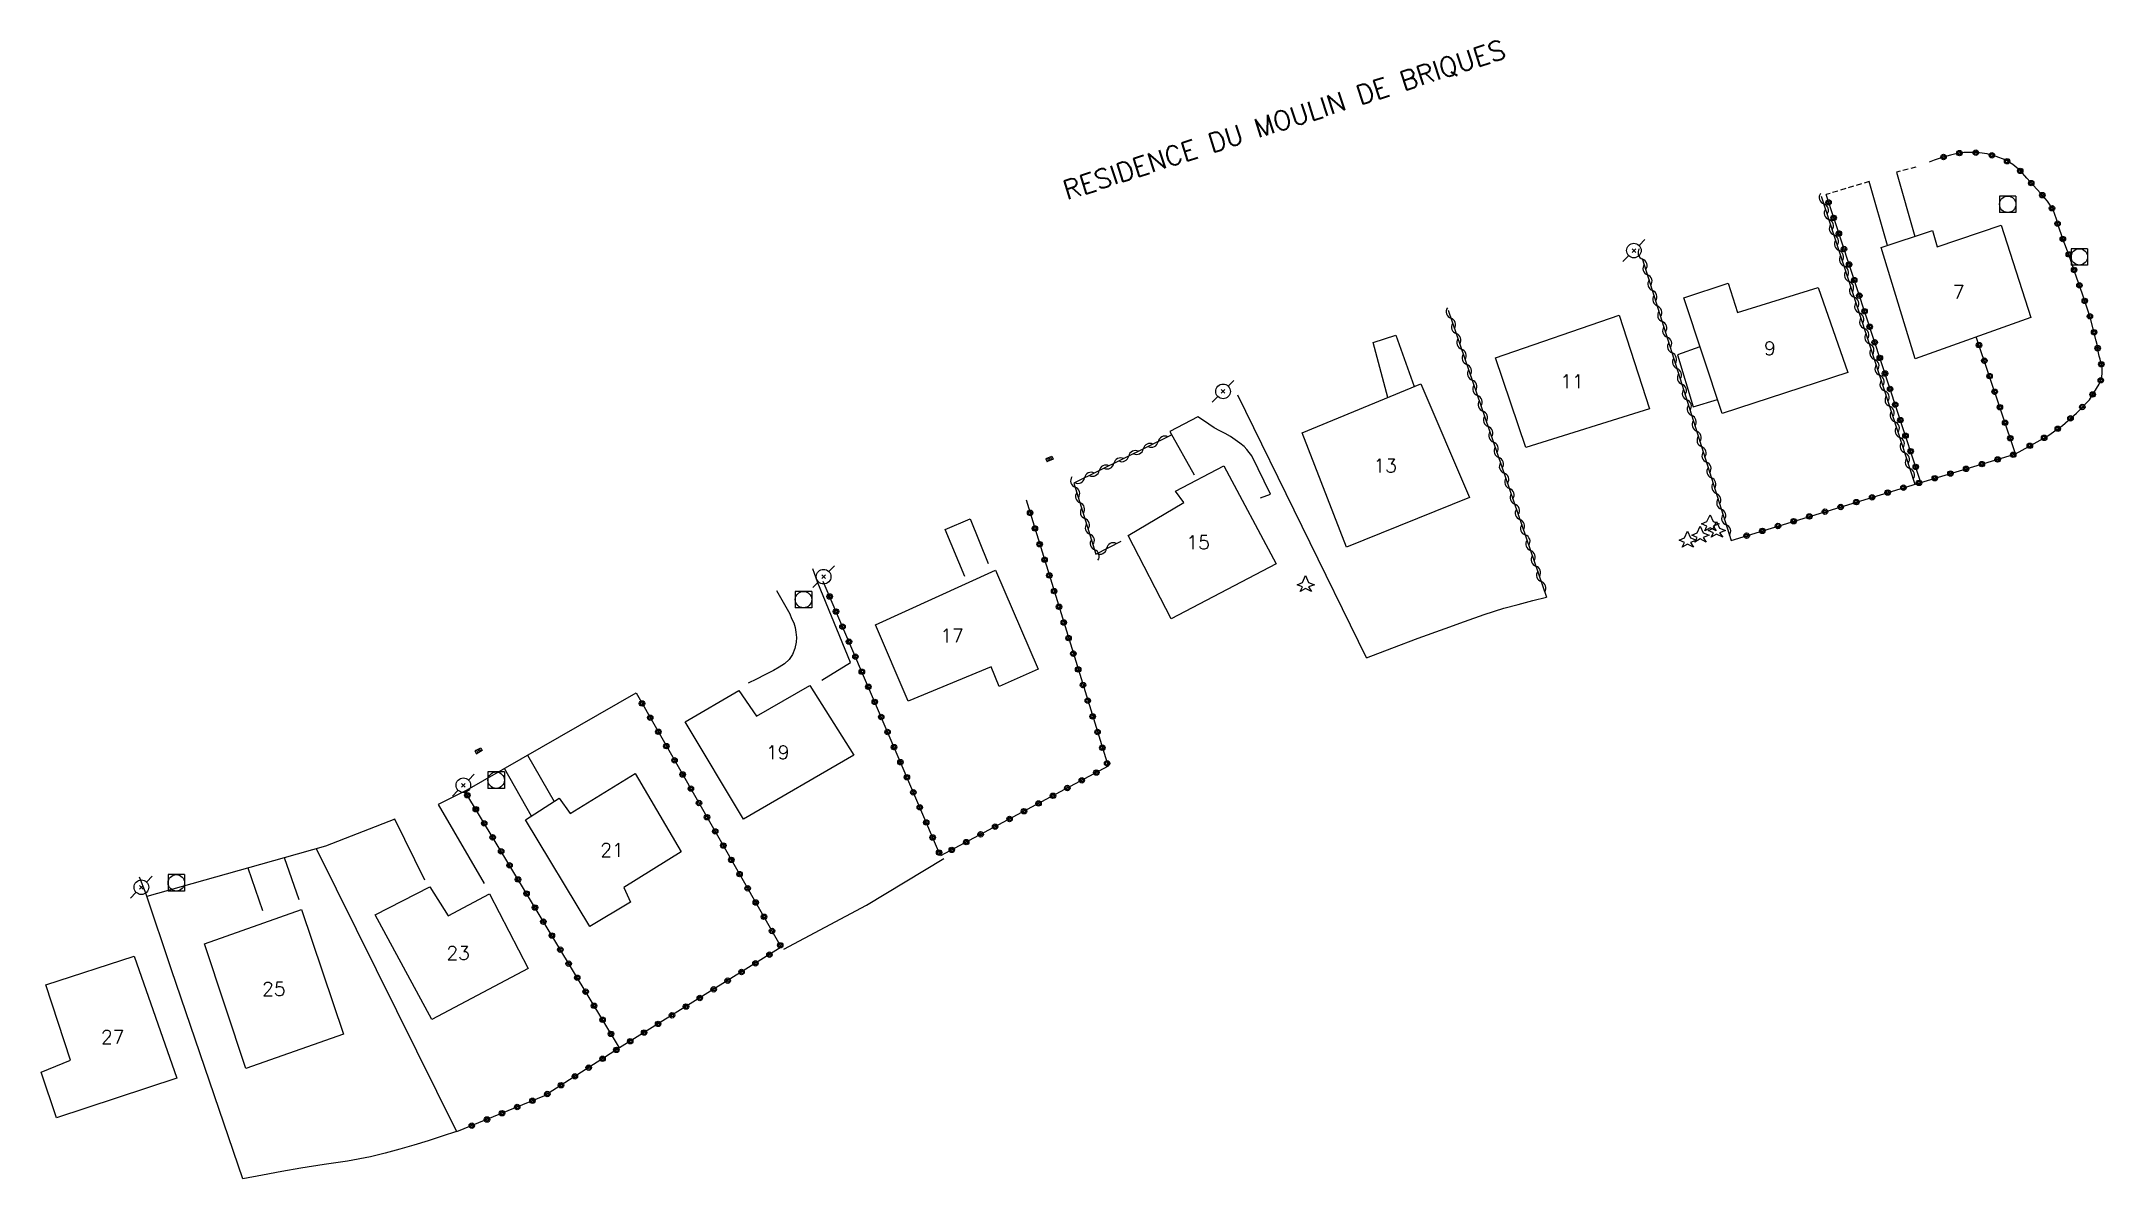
# Model space of a CAD drawing. Header units: millimetres. Extents: x 110176 to 111000, y 124073 to 124837.
# Drawn here: x 110176.2 to 110365, y 124492.2 to 124596.4 of the extents above; entities that cross this region are included whole.
import ezdxf
from ezdxf.enums import TextEntityAlignment as Align

# ---------------------------------------------------------------- set-up
doc = ezdxf.new("R2010")
doc.units = ezdxf.units.MM
doc.linetypes.add('DASHED', pattern=[0.75, 0.5, -0.25])
doc.layers.get('0').update_dxf_attribs({"linetype": 'CONTINUOUS'})
for name, color, linetype in [('W0017', 7, 'CONTINUOUS'), ('W0101', 7, 'CONTINUOUS'), ('W0104', 1, 'CONTINUOUS'), ('W0112', 1, 'DASHED'), ('W0303', 7, 'CONTINUOUS'), ('W0310', 3, 'CONTINUOUS'), ('W0323', 7, 'CONTINUOUS'), ('W0330', 7, 'CONTINUOUS'), ('W0401', 7, 'CONTINUOUS'), ('W0420', 7, 'CONTINUOUS'), ('W0473', 7, 'CONTINUOUS'), ('W0989', 7, 'CONTINUOUS'), ('W0991', 7, 'CONTINUOUS')]:
    doc.layers.add(name, color=color, linetype=linetype)
doc.styles.get("Standard").update_dxf_attribs({"font": 'romans.shx', "width": 0.85})

msp = doc.modelspace()

# ---------------------------------------------------------------- texts
at = {"layer": 'W0989'}
msp.add_text('RESIDENCE DU MOULIN DE BRIQUES', height=1.75, rotation=17.9523, dxfattribs=at).set_placement((110270.03, 124581.85))
at = {"layer": 'W0991'}
for s, p in [('7', (110351.65, 124573.43)), ('9', (110334.38, 124568.28)), ('11', (110316.27, 124565.25)), ('13', (110299.17, 124557.54)), ('15', (110282.05, 124550.5)), ('17', (110259.52, 124541.96)), ('19', (110243.57, 124531.28)), ('21', (110228.4, 124522.33)), ('23', (110214.32, 124512.9)), ('25', (110197.45, 124509.62)), ('27', (110182.7, 124505.21))]:
    msp.add_text(s, height=1.25, dxfattribs=at).set_placement(p, align=Align.MIDDLE_CENTER)

# ---------------------------------------------------------------- blocks, each defined once
blk = doc.blocks.new('T401')
for p, q in [((-0.3, 0.3), (0, 0.3)), ((-0.3, -0.25), (-0.3, 0.3)), ((-0.3, 0.15), (0, 0.15)), ((-0.3, 0), (0, 0)), ((0, 0.3), (0, -0.25)), ((-0.3, -0.15), (0, -0.15)), ((-0.3, -0.25), (-0.3, -0.3)), ((-0.3, -0.3), (0, -0.3)), ((0, -0.3), (0, -0.25))]:
    blk.add_line(p, q)
blk = doc.blocks.new('T420')
for p, q in [((0.75, 0.75), (-0.75, 0.75)), ((-0.75, 0.75), (-0.75, -0.75)), ((0.75, 0.75), (0.75, -0.75)), ((0.75, -0.75), (-0.75, -0.75))]:
    blk.add_line(p, q)
blk.add_ellipse((0, 0), major_axis=(-0.53, 0.53), ratio=1, start_param=3.926991, end_param=10.210176)
blk = doc.blocks.new('T473')
for p, q in [((-0.166667, 0.166667), (0.166667, -0.166667)), ((-0.166667, -0.166667), (0.166667, 0.166667)), ((0.500001, 0.500001), (1.000002, 1.000002)), ((-1.000002, -1.000002), (-0.500001, -0.500001))]:
    blk.add_line(p, q)
blk.add_ellipse((0, 0), major_axis=(0.471405, 0.471405), ratio=1, start_param=5.4977871438, end_param=11.780972451)
blk = doc.blocks.new('T303')
for p, q in [((-0.77, 0), (-0.28, 0.21)), ((-0.28, -0.21), (-0.77, 0)), ((-0.28, 0.21), (0, 0.83)), ((0, 0.83), (0.28, 0.21)), ((0.28, 0.21), (0.83, 0)), ((0.83, 0), (0.28, -0.21)), ((-0.49, -0.63), (-0.28, -0.21)), ((0, -0.35), (-0.49, -0.63)), ((0.56, -0.63), (0, -0.35)), ((0.28, -0.21), (0.56, -0.63))]:
    blk.add_line(p, q)
blk = doc.blocks.new('t323o')
at = {"color": 0, "linetype": 'Continuous'}
for radius in [0.25, 0.15]:
    blk.add_circle((0, 0), radius, dxfattribs=at)
blk = doc.blocks.new('t310o')
at = {"color": 0, "linetype": 'Continuous'}
for centre, start, end in [((-0.5, 0.38), 216.8699, 323.1304), ((0.5, -0.37), 36.8699, 143.1303)]:
    blk.add_arc(centre, 0.625, start, end, dxfattribs=at)

# ---------------------------------------------------------------- linework, layer by layer
at = {"layer": 'W0017'}
for points in [[(110345.13, 124577.7), (110343.47, 124583.55)], [(110345.97, 124584.4), (110347.63, 124578.52)], [(110299.42, 124563.77), (110298.07, 124568.8), (110300.13, 124569.47), (110301.83, 124564.77)], [(110287.77, 124554.57), (110288.67, 124554.93), (110286.97, 124558.43), (110286.73, 124558.73), (110286.5, 124559), (110286.27, 124559.27), (110285.87, 124559.6), (110285.43, 124559.9), (110285, 124560.2), (110284.53, 124560.47), (110284.03, 124560.73), (110283.53, 124561), (110283.03, 124561.33), (110282.53, 124561.67), (110282.03, 124562), (110279.47, 124560.67), (110281.7, 124556.7)], [(110260.7, 124547.37), (110258.9, 124551.67), (110261.17, 124552.67), (110262.83, 124548.57)], [(110247.6, 124537.9), (110250.23, 124539.5), (110247.23, 124546.8), (110246.79, 124548.08)], [(110243.46, 124546.09), (110244.67, 124543.97), (110244.83, 124543.53), (110245.03, 124543.13), (110245.17, 124542.7), (110245.23, 124542.27), (110245.3, 124541.8), (110245.27, 124541.37), (110245.13, 124540.8), (110244.93, 124540.23), (110244.63, 124539.77), (110244.2, 124539.37), (110243.7, 124539.07), (110243.17, 124538.77), (110242.4, 124538.37), (110241.63, 124537.97), (110240.87, 124537.6)], [(110214.93, 124527.73), (110230.6, 124536.73)], [(110220.67, 124531.02), (110223.1, 124526.77)], [(110221.03, 124525.45), (110218.55, 124529.8)], [(110214.93, 124527.73), (110212.5, 124526.5), (110216.7, 124519.27)], [(110208.53, 124525.17), (110202.17, 124522.7), (110198.4, 124521.63), (110185.83, 124518.08)], [(110211.27, 124519.57), (110208.53, 124525.17)], [(110199.77, 124517.77), (110198.43, 124521.63)], [(110195.07, 124520.7), (110196.4, 124516.8)]]:
    msp.add_lwpolyline(points, dxfattribs=at)
at = {"layer": 'W0101'}
for points in [[(110349.7, 124577.57), (110355.55, 124579.55), (110358.25, 124571.1), (110347.67, 124567.32), (110344.57, 124577.5)], [(110344.57, 124577.52), (110349.27, 124579.05), (110349.7, 124577.57)]]:
    msp.add_lwpolyline(points, dxfattribs=at)
for points in [[(110326.5, 124572.9), (110330.57, 124574.25), (110331.4, 124571.55), (110338.8, 124573.85), (110341.52, 124566.07), (110330, 124562.32)], [(110320.57, 124571.3), (110323.37, 124562.73), (110312.03, 124559.2), (110309.27, 124567.4)], [(110302.43, 124565.02), (110306.87, 124554.6), (110295.63, 124550.07), (110291.57, 124560.53)], [(110284.4, 124557.5), (110289.2, 124548.53), (110279.57, 124543.5), (110275.63, 124551.13), (110280.73, 124554.17), (110279.97, 124555.2)], [(110263.5, 124547.95), (110267.4, 124538.9), (110263.83, 124537.3), (110263.1, 124539.1), (110255.5, 124535.97), (110252.53, 124542.97)], [(110240.02, 124536.95), (110241.63, 124534.6), (110246.5, 124537.4), (110250.53, 124531.03), (110240.43, 124525.17), (110235.1, 124534.07)], [(110230.53, 124529.33), (110234.73, 124522.17), (110229.5, 124518.9), (110230.1, 124517.57), (110226.37, 124515.33), (110220.5, 124525.1), (110223.57, 124527.07), (110224.57, 124525.67)], [(110211.92, 124506.83), (110206.73, 124516.4), (110211.73, 124518.97), (110213.4, 124516.3), (110217.2, 124518.33), (110220.73, 124511.5)], [(110203.82, 124505.47), (110194.9, 124502.33), (110191.1, 124513.73), (110199.97, 124516.9)], [(110184.67, 124512.62), (110188.57, 124501.43), (110177.57, 124497.8), (110176.17, 124502), (110178.83, 124503.1), (110176.57, 124510)]]:
    msp.add_lwpolyline(points, close=True, dxfattribs=at)
at = {"layer": 'W0104'}
msp.add_lwpolyline([(110327.98, 124568.4), (110325.92, 124567.67), (110327.35, 124562.92), (110329.58, 124563.6)], dxfattribs=at)
at = {"layer": 'W0112'}
for points in [[(110343.47, 124583.55), (110339.52, 124582.35)], [(110347.75, 124584.87), (110345.97, 124584.4)]]:
    msp.add_lwpolyline(points, dxfattribs=at)
at = {"layer": 'W0310'}
for points in [[(110339.08, 124582.2), (110347.65, 124555.83)], [(110322.7, 124576.5), (110330.82, 124550.68)], [(110304.93, 124571.77), (110313.93, 124545.5)], [(110279.63, 124560.35), (110270.67, 124555.93), (110272.7, 124549.43), (110275, 124550.63)]]:
    msp.add_lwpolyline(points, dxfattribs=at)
at = {"layer": 'W0323'}
for points in [[(110356.87, 124558.62), (110358.35, 124559.45), (110359.82, 124560.27), (110361.17, 124561.22), (110362.45, 124562.35), (110363.62, 124563.57), (110364.5, 124565), (110364.6, 124565.22), (110364.7, 124565.45), (110364.77, 124565.67), (110364.8, 124566), (110364.8, 124566.35), (110364.75, 124566.7), (110364.67, 124566.97), (110364.6, 124567.27), (110364.52, 124567.55), (110364.42, 124568.02), (110364.35, 124568.5), (110364.25, 124568.97), (110363.7, 124571.12), (110363, 124573.22), (110362.27, 124575.32), (110361.77, 124576.77), (110361.22, 124578.2), (110360.72, 124579.65), (110360.6, 124580.1), (110360.45, 124580.52), (110360.3, 124580.95), (110359.8, 124581.75), (110359.15, 124582.47), (110358.5, 124583.17), (110357.9, 124583.87), (110357.3, 124584.52), (110356.62, 124585.1), (110355.9, 124585.52), (110355.1, 124585.85), (110354.27, 124586.07), (110353.57, 124586.17), (110352.85, 124586.22), (110352.12, 124586.2), (110351.52, 124586.12), (110350.92, 124585.97), (110350.35, 124585.82), (110349.87, 124585.67), (110349.42, 124585.5), (110348.95, 124585.32)], [(110348.2, 124556), (110339.52, 124582.35)], [(110356.87, 124558.62), (110353.27, 124569.32)], [(110330.82, 124550.68), (110348.2, 124556), (110356.9, 124558.6)], [(110266.3, 124554.4), (110273.8, 124530), (110258.47, 124521.8), (110247.73, 124546.93)], [(110230.6, 124536.73), (110243.9, 124513.43), (110229.33, 124504.37), (110222.23, 124499.83), (110214.18, 124496.52)], [(110229.08, 124504.22), (110214.93, 124527.73)]]:
    msp.add_lwpolyline(points, dxfattribs=at)
at = {"layer": 'W0330'}
for points in [[(110297.47, 124539.93), (110285.67, 124564)], [(110297.47, 124539.93), (110299.77, 124540.83), (110302.2, 124541.73), (110304.67, 124542.63), (110306.43, 124543.27), (110308.23, 124543.9), (110310.03, 124544.47), (110311.33, 124544.83), (110312.67, 124545.17), (110313.93, 124545.5)], [(110201.33, 124522.47), (110214.17, 124496.57), (110212.87, 124496.13), (110211.57, 124495.7), (110210.27, 124495.3), (110208.97, 124494.93), (110207.63, 124494.57), (110206.3, 124494.23), (110204.2, 124493.83), (110202.07, 124493.53), (110199.93, 124493.2), (110198.17, 124492.9), (110196.4, 124492.57), (110194.63, 124492.23), (110188.1, 124511.37), (110185.73, 124518.37), (110185.16, 124519.86)], [(110244.13, 124513.27), (110251.7, 124517.27), (110258.77, 124521.57)]]:
    msp.add_lwpolyline(points, dxfattribs=at)

# ---------------------------------------------------------------- block references
at = {"layer": 'W0303'}
for p in [(110326.83, 124550.7), (110328, 124551.17), (110328.9, 124552.2), (110329.5, 124551.6), (110291.87, 124546.63)]:
    msp.add_blockref('T303', p, dxfattribs=at)
at = {"layer": 'W0310'}
for p, rotation in [((110339.31, 124581.51), 287.9996901754749), ((110339.77, 124580.08), 287.9996901754749), ((110340.23, 124578.66), 287.9996901754749), ((110340.7, 124577.23), 287.9996901754749), ((110322.72, 124576.44), 287.4534207289969), ((110323.17, 124575.01), 287.4534207289969), ((110341.16, 124575.81), 287.9996901754749), ((110323.62, 124573.58), 287.4534207289969), ((110341.62, 124574.38), 287.9996901754749), ((110324.07, 124572.15), 287.4534207289969), ((110342.09, 124572.95), 287.9996901754749), ((110342.55, 124571.53), 287.9996901754749), ((110305.18, 124571.04), 288.9132671874942), ((110305.67, 124569.62), 288.9132671874942), ((110324.52, 124570.72), 287.4534207289969), ((110324.97, 124569.29), 287.4534207289969), ((110343.01, 124570.1), 287.9996901754749), ((110306.15, 124568.2), 288.9132671874942), ((110325.42, 124567.85), 287.4534207289969), ((110343.48, 124568.67), 287.9996901754749), ((110306.64, 124566.79), 288.9132671874942), ((110325.87, 124566.42), 287.4534207289969), ((110343.94, 124567.25), 287.9996901754749), ((110344.41, 124565.82), 287.9996901754749), ((110307.13, 124565.37), 288.9132671874942), ((110307.61, 124563.95), 288.9132671874942), ((110326.32, 124564.99), 287.4534207289969), ((110326.77, 124563.56), 287.4534207289969), ((110344.87, 124564.39), 287.9996901754749), ((110308.1, 124562.53), 288.9132671874942), ((110327.22, 124562.13), 287.4534207289969), ((110345.33, 124562.97), 287.9996901754749), ((110308.58, 124561.11), 288.9132671874942), ((110327.67, 124560.7), 287.4534207289969), ((110345.8, 124561.54), 287.9996901754749), ((110346.26, 124560.11), 287.9996901754749), ((110275.69, 124558.41), 206.2266487897996), ((110277.03, 124559.07), 206.2266487897996), ((110278.38, 124559.73), 206.2266487897996), ((110309.07, 124559.69), 288.9132671874942), ((110309.56, 124558.27), 288.9132671874942), ((110328.12, 124559.27), 287.4534207289969), ((110346.72, 124558.69), 287.9996901754749), ((110271.65, 124556.42), 206.2266487897996), ((110273, 124557.08), 206.2266487897996), ((110274.34, 124557.74), 206.2266487897996), ((110310.04, 124556.85), 288.9132671874942), ((110328.57, 124557.84), 287.4534207289969), ((110329.02, 124556.41), 287.4534207289969), ((110347.19, 124557.26), 287.9996901754749), ((110270.79, 124555.55), 287.3680769446777), ((110271.24, 124554.12), 287.3680769446777), ((110310.53, 124555.43), 288.9132671874942), ((110329.47, 124554.98), 287.4534207289969), ((110271.68, 124552.68), 287.3680769446777), ((110311.02, 124554.01), 288.9132671874942), ((110311.5, 124552.6), 288.9132671874942), ((110329.92, 124553.54), 287.4534207289969), ((110272.13, 124551.25), 287.3680769446777), ((110311.99, 124551.18), 288.9132671874942), ((110330.37, 124552.11), 287.4534207289969), ((110272.58, 124549.82), 287.3680769446777), ((110273.67, 124549.94), 27.55281157663108), ((110312.47, 124549.76), 288.9132671874942), ((110312.96, 124548.34), 288.9132671874942), ((110313.45, 124546.92), 288.9132671874942)]:
    msp.add_blockref('t310o', p, dxfattribs=dict(at, rotation=rotation))
at = {"layer": 'W0323'}
for p, rotation in [((110350.27, 124585.79), 197.2526521659412), ((110351.73, 124586.15), 187.8759317565031), ((110353.22, 124586.19), 176.0109362857264), ((110354.7, 124585.95), 165.398727714812), ((110356.09, 124585.41), 149.8181472509499), ((110357.29, 124584.52), 139.5163556611717), ((110358.3, 124583.4), 130.6012946453968), ((110339.75, 124581.64), 108.2383755612156), ((110359.31, 124582.3), 132.1940396803837), ((110340.22, 124580.22), 108.2383755612156), ((110360.2, 124581.1), 122.0053832079898), ((110360.71, 124579.69), 104.5742161974834), ((110340.69, 124578.79), 108.2383755612156), ((110361.19, 124578.28), 109.0256060376041), ((110341.16, 124577.37), 108.2383755612156), ((110341.63, 124575.95), 108.2383755612156), ((110361.73, 124576.87), 110.9973109904979), ((110342.1, 124574.52), 108.2383755612156), ((110362.22, 124575.46), 109.0256060374269), ((110362.71, 124574.04), 109.2414193995815), ((110342.57, 124573.1), 108.2383755612156), ((110363.2, 124572.62), 108.4349488228029), ((110343.04, 124571.67), 108.2383755612156), ((110343.51, 124570.25), 108.2383755612156), ((110363.67, 124571.2), 108.4349488228029), ((110343.97, 124568.82), 108.2383755612156), ((110353.52, 124568.57), 108.5954407827193), ((110364.05, 124569.75), 104.3493320430571), ((110364.38, 124568.29), 97.89746415619828), ((110344.44, 124567.4), 108.2383755612156), ((110354, 124567.15), 108.5954407827193), ((110364.71, 124566.82), 107.2684538742403), ((110344.91, 124565.97), 108.2383755612156), ((110345.38, 124564.55), 108.2383755612156), ((110354.48, 124565.73), 108.5954407827193), ((110354.95, 124564.3), 108.5954407827193), ((110364.66, 124565.35), 66.7717379316588), ((110345.85, 124563.12), 108.2383755612156), ((110355.43, 124562.88), 108.5954407827193), ((110362.97, 124562.9), 46.20149707963749), ((110363.92, 124564.05), 58.35904753018115), ((110346.32, 124561.7), 108.2383755612156), ((110355.91, 124561.46), 108.5954407827193), ((110360.73, 124560.91), 35.13419305671676), ((110361.89, 124561.86), 41.44728909625587), ((110346.79, 124560.27), 108.2383755612156), ((110347.26, 124558.85), 108.2383755612156), ((110356.39, 124560.04), 108.5954407827193), ((110358.17, 124559.35), 29.3228898220097), ((110359.48, 124560.08), 29.11425956337001), ((110347.73, 124557.42), 108.2383755612156), ((110350.9, 124556.81), 16.63880567046673), ((110352.34, 124557.24), 16.63880567046673), ((110353.78, 124557.67), 16.63880567046673), ((110355.22, 124558.1), 16.63880567046673), ((110356.65, 124558.53), 16.63880567046673), ((110345.16, 124555.07), 17.00748597846641), ((110346.6, 124555.51), 17.00748597846641), ((110348.03, 124555.95), 17.00748597846641), ((110349.47, 124556.38), 16.63880567046673), ((110266.67, 124553.21), 287.0862267288693), ((110339.42, 124553.32), 17.00748597846641), ((110340.86, 124553.75), 17.00748597846641), ((110342.29, 124554.19), 17.00748597846641), ((110343.73, 124554.63), 17.00748597846641), ((110267.11, 124551.78), 287.0862267288693), ((110332.25, 124551.12), 17.00748597846641), ((110333.69, 124551.56), 17.00748597846641), ((110335.12, 124552), 17.00748597846641), ((110336.55, 124552.44), 17.00748597846641), ((110337.99, 124552.88), 17.00748597846641), ((110267.55, 124550.34), 287.0862267288693), ((110267.99, 124548.91), 287.0862267288693), ((110268.43, 124547.48), 287.0862267288693), ((110248.32, 124545.55), 113.1267413085244), ((110268.87, 124546.04), 287.0862267288693), ((110248.91, 124544.17), 113.1267413085244), ((110269.31, 124544.61), 287.0862267288693), ((110249.5, 124542.79), 113.1267413085244), ((110269.75, 124543.17), 287.0862267288693), ((110270.19, 124541.74), 287.0862267288693), ((110250.09, 124541.42), 113.1267413085244), ((110250.68, 124540.04), 113.1267413085244), ((110270.63, 124540.31), 287.0862267288693), ((110251.27, 124538.66), 113.1267413085244), ((110271.07, 124538.87), 287.0862267288693), ((110251.86, 124537.28), 113.1267413085244), ((110271.51, 124537.44), 287.0862267288693), ((110271.95, 124536.01), 287.0862267288693), ((110231.15, 124535.76), 299.7183922652959), ((110231.9, 124534.46), 299.7183922652959), ((110252.45, 124535.9), 113.1267413085244), ((110253.04, 124534.52), 113.1267413085244), ((110272.39, 124534.57), 287.0862267288693), ((110232.64, 124533.16), 299.7183922652959), ((110253.62, 124533.14), 113.1267413085244), ((110272.84, 124533.14), 287.0862267288693), ((110233.38, 124531.85), 299.7183922652959), ((110234.13, 124530.55), 299.7183922652959), ((110254.21, 124531.76), 113.1267413085244), ((110254.8, 124530.38), 113.1267413085244), ((110273.28, 124531.7), 287.0862267288693), ((110273.72, 124530.27), 287.0862267288693), ((110234.87, 124529.25), 299.7183922652959), ((110255.39, 124529), 113.1267413085244), ((110271.4, 124528.72), 208.1376144705648), ((110272.73, 124529.43), 208.1376144705648), ((110215.16, 124527.35), 121.0360788548572), ((110235.62, 124527.95), 299.7183922652959), ((110236.36, 124526.64), 299.7183922652959), ((110255.98, 124527.62), 113.1267413085244), ((110267.44, 124526.6), 208.1376144705648), ((110268.76, 124527.3), 208.1376144705648), ((110270.08, 124528.01), 208.1376144705648), ((110215.94, 124526.07), 121.0360788548572), ((110216.71, 124524.78), 121.0360788548572), ((110237.1, 124525.34), 299.7183922652959), ((110256.57, 124526.24), 113.1267413085244), ((110257.16, 124524.86), 113.1267413085244), ((110264.79, 124525.18), 208.1376144705648), ((110266.11, 124525.89), 208.1376144705648), ((110217.48, 124523.5), 121.0360788548572), ((110237.85, 124524.04), 299.7183922652959), ((110238.59, 124522.74), 299.7183922652959), ((110257.75, 124523.48), 113.1267413085244), ((110260.82, 124523.06), 208.1376144705648), ((110262.14, 124523.77), 208.1376144705648), ((110263.47, 124524.47), 208.1376144705648), ((110218.26, 124522.21), 121.0360788548572), ((110219.03, 124520.93), 121.0360788548572), ((110239.33, 124521.43), 299.7183922652959), ((110258.34, 124522.1), 113.1267413085244), ((110259.5, 124522.35), 208.1376144705648), ((110219.8, 124519.64), 121.0360788548572), ((110240.08, 124520.13), 299.7183922652959), ((110220.58, 124518.35), 121.0360788548572), ((110221.35, 124517.07), 121.0360788548572), ((110240.82, 124518.83), 299.7183922652959), ((110241.56, 124517.53), 299.7183922652959), ((110222.12, 124515.78), 121.0360788548572), ((110242.31, 124516.22), 299.7183922652959), ((110222.9, 124514.5), 121.0360788548572), ((110243.05, 124514.92), 299.7183922652959), ((110243.8, 124513.62), 299.7183922652959), ((110223.67, 124513.21), 121.0360788548572), ((110224.44, 124511.93), 121.0360788548572), ((110241.53, 124511.96), 211.8967144128143), ((110242.81, 124512.75), 211.8967144128143), ((110225.22, 124510.64), 121.0360788548572), ((110237.71, 124509.58), 211.8967144128143), ((110238.99, 124510.37), 211.8967144128143), ((110240.26, 124511.17), 211.8967144128143), ((110225.99, 124509.36), 121.0360788548572), ((110226.76, 124508.07), 121.0360788548572), ((110235.17, 124508), 211.8967144128143), ((110236.44, 124508.79), 211.8967144128143), ((110227.54, 124506.79), 121.0360788548572), ((110232.62, 124506.41), 211.8967144128143), ((110233.89, 124507.2), 211.8967144128143), ((110228.31, 124505.5), 121.0360788548572), ((110228.8, 124504.03), 212.5619573930277), ((110230.07, 124504.83), 211.8967144128143), ((110231.34, 124505.62), 211.8967144128143), ((110226.27, 124502.41), 212.5619573930277), ((110227.54, 124503.22), 212.5619573930277), ((110223.74, 124500.8), 212.5619573930277), ((110225.01, 124501.61), 212.5619573930277), ((110218.34, 124498.23), 202.3880101699629), ((110219.73, 124498.8), 202.3880101699629), ((110221.12, 124499.37), 202.3880101699629), ((110222.48, 124499.99), 212.5619573930277), ((110215.57, 124497.09), 202.3880101699629), ((110216.96, 124497.66), 202.3880101699629)]:
    msp.add_blockref('t323o', p, dxfattribs=dict(at, rotation=rotation))
at = {"layer": 'W0401'}
for p, rotation in [((110268.5, 124558), 292.4684443552232), ((110216.27, 124531.3), 298.3149633413491)]:
    msp.add_blockref('T401', p, dxfattribs=dict(at, rotation=rotation))
at = {"layer": 'W0420'}
for p in [(110356.15, 124581.47), (110362.7, 124576.65), (110245.93, 124545.27), (110217.8, 124528.73), (110188.53, 124519.33)]:
    msp.add_blockref('T420', p, dxfattribs=at)
at = {"layer": 'W0473'}
for p in [(110321.93, 124577.23), (110284.33, 124564.33), (110247.77, 124547.37), (110214.8, 124528.27), (110185.33, 124518.93)]:
    msp.add_blockref('T473', p, dxfattribs=at)

msp.set_redraw_order([(e.dxf.handle, doc.entitydb.next_handle()) for e in msp.query("TEXT MTEXT ATTDEF DIMENSION ARC_DIMENSION")])  # texts and dimensions are drawn at this point

doc.saveas('drawing.dxf')
